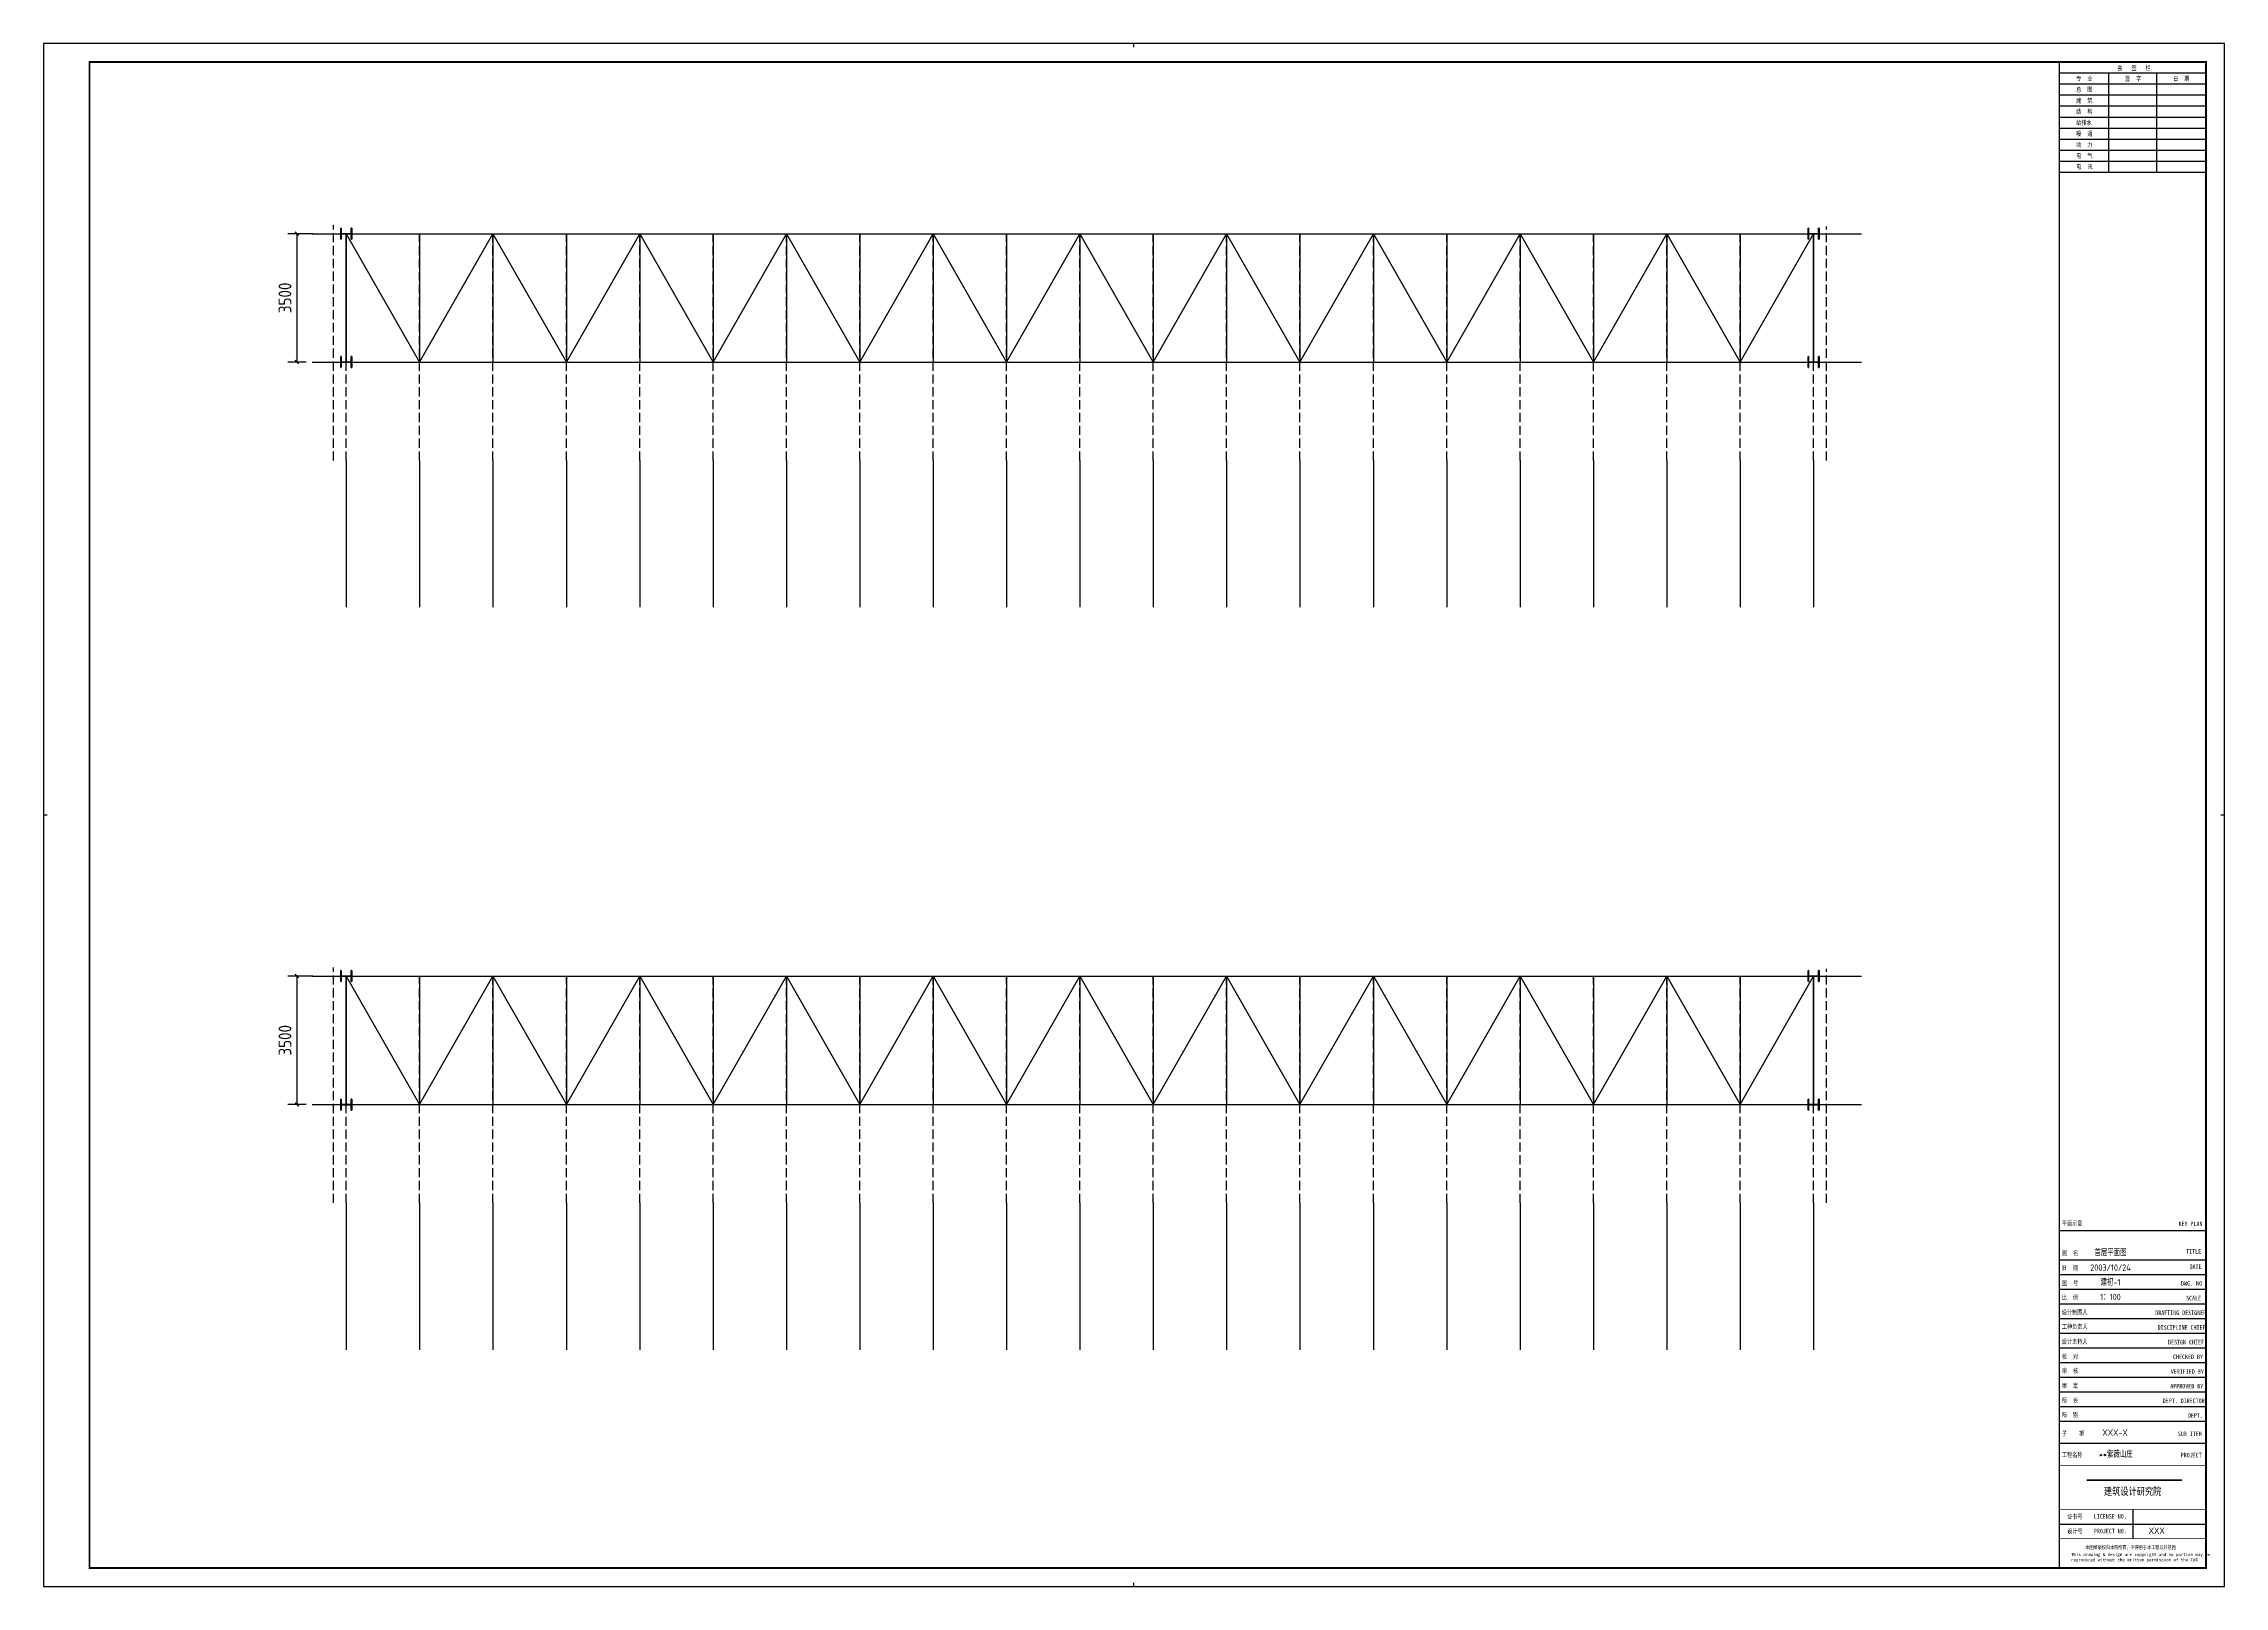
# Model space of a CAD drawing. Extents: x 1689 to 157754, y 6281 to 73826.
# Drawn here: x 1689 to 61139, y 6488 to 48538 of the extents above; entities that cross this region are included whole.
import ezdxf
from ezdxf.enums import TextEntityAlignment as Align

# ---------------------------------------------------------------- set-up
doc = ezdxf.new("R2010")
doc.units = 0
doc.header["$LTSCALE"] = 1000
doc.header["$MEASUREMENT"] = 0
doc.linetypes.add('DASH', pattern=[0.35, 0.25, -0.1])
for name, color, linetype in [('AXIS', 3, 'Continuous'), ('DOTE', 1, 'Continuous'), ('PUB_TITLE', 4, 'Continuous')]:
    doc.layers.add(name, color=color, linetype=linetype)
doc.styles.get("Standard").update_dxf_attribs({"font": 'gbenor.shx', "bigfont": 'gbcbig.shx'})
doc.styles.add('图框', font='')
doc.styles.get('图框').set_extended_font_data('SimSun')
doc.dimstyles.get("Standard").update_dxf_attribs({"dimscale": 100, "dimtxt": 3.5, "dimasz": 1, "dimexe": 2.5, "dimexo": 3, "dimgap": 1.5, "dimtad": 1, "dimdec": 0, "dimzin": 0, "dimdsep": 46, "dimtxsty": 'Standard', "dimblk": 'ARCHTICK', "dimcen": 0.09, "dimadec": 0, "dimazin": 0, "dimtfac": 1, "dimtdec": 0, "dimtix": 1, "dimtmove": 2, "dimatfit": 3, "dimfxl": 1, "dimtolj": 1, "dimtzin": 0, "dimarcsym": 0})

# ---------------------------------------------------------------- blocks, each defined once
blk = doc.blocks.new('$titleblk$00000167')
blk.add_hatch(color=256).paths.add_polyline_path([(-74.9, 58.1), (-74.9, 57.7), (-23.4, 57.7), (-23.4, 58.1)])
for p, q in [((-594.5, 839), (-594.5, 841)), ((-90, 825), (-10, 825)), ((-63, 771), (-63, 825)), ((-37, 825), (-37, 771)), ((-90, 819), (-10, 819)), ((-90, 813), (-10, 813)), ((-90, 807), (-10, 807)), ((-90, 801), (-10, 801)), ((-90, 795), (-10, 795)), ((-90, 789), (-10, 789)), ((-90, 783), (-10, 783)), ((-90, 777), (-10, 777)), ((-90, 771), (-10, 771)), ((-1187, 420.5), (-1189, 420.5)), ((0, 420.5), (-2, 420.5)), ((-90, 194), (-10, 194)), ((-90, 194), (-10, 194)), ((-90, 178), (-10, 178)), ((-90, 170), (-10, 170)), ((-90, 162), (-10, 162)), ((-90, 154), (-10, 154)), ((-90, 146), (-10, 146)), ((-90, 138), (-10, 138)), ((-90, 130), (-10, 130)), ((-90, 122), (-10, 122)), ((-90, 114), (-10, 114)), ((-90, 106), (-10, 106)), ((-90, 98), (-10, 98)), ((-90, 90), (-10, 90)), ((-90, 78), (-10, 78)), ((-50, 42), (-50, 26)), ((-90, 34), (-10, 34)), ((-594.5, 0), (-594.5, 2))]:
    blk.add_line(p, q)
for points in [[(-1189, 0), (0, 0), (0, 841), (-1189, 841)], [(-74.9, 58.1), (-23.4, 58.1), (-23.4, 57.7), (-74.9, 57.7)]]:
    blk.add_lwpolyline(points, close=True)
at = {"const_width": 1}
blk.add_lwpolyline([(-1164, 10), (-10, 10), (-10, 831), (-1164, 831)], close=True, dxfattribs=at)
for points, const_width in [([(-90, 831), (-90, 10)], 0.8), ([(-90, 831), (-90, 767)], 0.8), ([(-10, 767), (-10, 831), (-90, 831)], 0.8), ([(-90, 10), (-10, 10), (-10, 200)], 0.8), ([(-90, 66), (-10, 66)], 0.4), ([(-90, 42), (-10, 42)], 0.4), ([(-90, 26), (-10, 26)], 0.4)]:
    blk.add_lwpolyline(points, dxfattribs=dict(const_width=const_width))
at = {"style": '图框', "width": 0.8}
for s, height, p in [('专  业', 2.5, (-80.8, 820.7)), ('会   签   栏', 2.5, (-58.4, 826.5)), ('签  字', 2.5, (-54.2, 820.7)), ('日  期', 2.5, (-28, 820.7)), ('总  图', 2.5, (-80.8, 814.7)), ('建  筑', 2.5, (-80.8, 808.7)), ('结  构', 2.5, (-80.8, 802.7)), ('给排水', 2.5, (-80.8, 796.7)), ('动  力', 2.5, (-80.8, 784.7)), ('暖  通', 2.5, (-80.8, 790.7)), ('电  气', 2.5, (-80.8, 778.7)), ('电  讯', 2.5, (-80.8, 772.7)), ('平面示意', 2.5, (-88.6, 196.7)), ('KEY PLAN', 2.5, (-25, 196.4)), ('图  名', 2.5, (-88.6, 180.4)), ('TITLE', 2.5, (-20.8, 181.4)), ('图  号', 2.5, (-88.6, 164.1)), ('日  期', 2.5, (-88.6, 172.4)), ('DWG. NO', 2.5, (-23.6, 163.9)), ('DATE', 2.5, (-19, 173.1)), ('比  例', 2.5, (-88.6, 156.3)), ('SCALE', 2.5, (-20.9, 155.9)), ('设计制图人', 2.5, (-88.6, 148.2)), ('工种负责人', 2.5, (-88.6, 140.4)), ('DRAFTING DESIGNER', 2.5, (-37.7, 147.9)), ('设计主持人', 2.5, (-88.6, 132.2)), ('DISCIPLINE CHIEF', 2.5, (-36.4, 139.9)), ('DESIGN CHIEF', 2.5, (-30.7, 131.9)), ('校  对', 2.5, (-88.6, 124.1)), ('审  核', 2.5, (-88.6, 116.3)), ('CHECKED BY', 2.5, (-28, 123.9)), ('审  定', 2.5, (-88.6, 108.2)), ('APPROVED BY', 2.5, (-29.5, 107.9)), ('VERIFIED BY', 2.5, (-29.2, 115.9)), ('所  长', 2.5, (-88.6, 100.2)), ('所  别', 2.5, (-88.6, 92.3)), ('DEPT. DIRECTOR', 2.5, (-33.6, 99.9)), ('子    项', 2.5, (-88.6, 82.1)), ('SUB ITEM', 2.5, (-25.4, 81.9)), ('DEPT.', 2.5, (-19.9, 91.9)), ('工程名称', 2.5, (-88.6, 70.5)), ('PROJECT', 2.5, (-23.8, 70.3)), ('建筑设计研究院', 4, (-65.7, 49.8)), ('证书号', 2.5, (-85.7, 36.8)), ('LICENSE NO.', 2.5, (-71.2, 36.9)), ('设计号', 2.5, (-85.7, 28.9)), ('PROJECT NO.', 2.5, (-71.2, 28.9)), ('本图纸版权归本院所有，不得用于本工程以外范围', 2, (-75.8, 20.3))]:
    blk.add_text(s, height=height, dxfattribs=at).set_placement(p)
at = {"insert": (-83.6, 18.2), "char_height": 1.7, "width": 72.25, "attachment_point": 1, "style": '图框'}
blk.add_mtext('This drawing & design are copyright and no portion may be reproduced without the written permission of the CAG', dxfattribs=at)
at = {"flags": 4}
for tag, p in [('(扩展图名)', (-62.1, 184.1)), ('图名', (-62.1, 180.1)), ('图号', (-62.1, 164)), ('日期', (-62.1, 172)), ('比例', (-62.1, 156)), ('子项', (-59.6, 82.1)), ('工程名称', (-59.2, 70.2)), ('设计号', (-36.9, 28.6))]:
    blk.add_attdef(tag, text='', height=3.5, dxfattribs=at).set_placement(p, align=Align.CENTER)
for tag, p in [('设计人', (-64.8, 148.1)), ('负责人', (-64.7, 140.3)), ('主持人', (-64.7, 132.3)), ('校对人', (-64.3, 124.4)), ('审核人', (-64, 116.2)), ('审定人', (-64.2, 108)), ('所长', (-64.2, 99.8))]:
    blk.add_attdef(tag, p, '', height=3.5)
blk = doc.blocks.new('_ArchTick')
at = {"color": 0, "linetype": 'ByBlock', "const_width": 0.4}
blk.add_lwpolyline([(-0.5, -0.5), (0.5, 0.5)], dxfattribs=at)
blk = doc.blocks.new('*D4')
at = {"color": 0, "lineweight": -2}
for p, q in [((9029, 23122), (8343, 23122)), ((8593, 23122), (8593, 19622)), ((8845, 19622), (8343, 19622))]:
    blk.add_line(p, q, dxfattribs=at)
at = {"layer": 'Defpoints', "color": 0}
for p in [(9329, 23122), (8593, 19622), (9145, 19622)]:
    blk.add_point(p, dxfattribs=at)
at = {"color": 0, "lineweight": -2, "xscale": 100, "yscale": 100, "zscale": 100}
for p, rotation in [((8593, 23122), 90), ((8593, 19622), 270)]:
    blk.add_blockref('_ArchTick', p, dxfattribs=dict(at, rotation=rotation))
at = {"color": 0, "insert": (8268, 21372), "char_height": 350, "attachment_point": 5, "rotation": 90}
blk.add_mtext('\\A1;3500', dxfattribs=at)
blk = doc.blocks.new('*D5')
at = {"color": 0, "lineweight": -2}
for p, q in [((9029, 43357), (8343, 43357)), ((8593, 43357), (8593, 39857)), ((8845, 39857), (8343, 39857))]:
    blk.add_line(p, q, dxfattribs=at)
at = {"layer": 'Defpoints', "color": 0}
for p in [(9329, 43357), (8593, 39857), (9145, 39857)]:
    blk.add_point(p, dxfattribs=at)
at = {"color": 0, "lineweight": -2, "xscale": 100, "yscale": 100, "zscale": 100}
for p, rotation in [((8593, 43357), 90), ((8593, 39857), 270)]:
    blk.add_blockref('_ArchTick', p, dxfattribs=dict(at, rotation=rotation))
at = {"color": 0, "insert": (8268, 41607), "char_height": 350, "attachment_point": 5, "rotation": 90}
blk.add_mtext('\\A1;3500', dxfattribs=at)

msp = doc.modelspace()

# ---------------------------------------------------------------- linework, layer by layer
at = {"color": 2}
for p, q in [((9788.5, 43356.6), (9788.5, 43506.6)), ((9788.5, 43506.6), (9803.5, 43506.6)), ((9803.5, 43506.6), (9788.5, 43506.6)), ((9788.5, 43506.6), (9788.5, 43356.6)), ((9803.5, 43506.6), (9803.5, 43206.6)), ((9803.5, 43206.6), (9803.5, 43506.6)), ((10088.5, 43506.6), (10073.5, 43506.6)), ((10073.5, 43506.6), (10073.5, 43206.6)), ((10073.5, 43206.6), (10073.5, 43506.6)), ((10073.5, 43506.6), (10088.5, 43506.6)), ((10088.5, 43356.6), (10088.5, 43506.6)), ((10088.5, 43506.6), (10088.5, 43356.6)), ((49788.5, 43356.6), (49788.5, 43506.6)), ((49788.5, 43506.6), (49803.5, 43506.6)), ((49803.5, 43506.6), (49788.5, 43506.6)), ((49788.5, 43506.6), (49788.5, 43356.6)), ((49803.5, 43506.6), (49803.5, 43206.6)), ((49803.5, 43206.6), (49803.5, 43506.6)), ((50088.5, 43506.6), (50073.5, 43506.6)), ((50073.5, 43506.6), (50073.5, 43206.6)), ((50073.5, 43206.6), (50073.5, 43506.6)), ((50073.5, 43506.6), (50088.5, 43506.6)), ((50088.5, 43356.6), (50088.5, 43506.6)), ((50088.5, 43506.6), (50088.5, 43356.6)), ((9788.5, 43206.6), (9788.5, 43356.6)), ((9788.5, 43356.6), (9788.5, 43206.6)), ((9803.5, 43206.6), (9788.5, 43206.6)), ((9788.5, 43206.6), (9803.5, 43206.6)), ((9803.5, 43361.6), (10073.5, 43361.6)), ((9803.5, 43351.6), (10073.5, 43351.6)), ((10073.5, 43206.6), (10088.5, 43206.6)), ((10088.5, 43206.6), (10073.5, 43206.6)), ((10088.5, 43206.6), (10088.5, 43356.6)), ((10088.5, 43356.6), (10088.5, 43206.6)), ((49788.5, 43206.6), (49788.5, 43356.6)), ((49788.5, 43356.6), (49788.5, 43206.6)), ((49803.5, 43206.6), (49788.5, 43206.6)), ((49788.5, 43206.6), (49803.5, 43206.6)), ((49803.5, 43361.6), (50073.5, 43361.6)), ((49803.5, 43351.6), (50073.5, 43351.6)), ((50073.5, 43206.6), (50088.5, 43206.6)), ((50088.5, 43206.6), (50073.5, 43206.6)), ((50088.5, 43206.6), (50088.5, 43356.6)), ((50088.5, 43356.6), (50088.5, 43206.6)), ((9788.5, 39856.6), (9788.5, 40006.6)), ((9788.5, 40006.6), (9803.5, 40006.6)), ((9803.5, 40006.6), (9788.5, 40006.6)), ((9788.5, 40006.6), (9788.5, 39856.6)), ((9788.5, 39706.6), (9788.5, 39856.6)), ((9788.5, 39856.6), (9788.5, 39706.6)), ((9803.5, 40006.6), (9803.5, 39706.6)), ((9803.5, 39706.6), (9803.5, 40006.6)), ((9803.5, 39861.6), (10073.5, 39861.6)), ((9803.5, 39851.6), (10073.5, 39851.6)), ((10088.5, 40006.6), (10073.5, 40006.6)), ((10073.5, 40006.6), (10073.5, 39706.6)), ((10073.5, 39706.6), (10073.5, 40006.6)), ((10073.5, 40006.6), (10088.5, 40006.6)), ((10088.5, 39856.6), (10088.5, 40006.6)), ((10088.5, 40006.6), (10088.5, 39856.6)), ((10088.5, 39706.6), (10088.5, 39856.6)), ((10088.5, 39856.6), (10088.5, 39706.6)), ((49788.5, 39856.6), (49788.5, 40006.6)), ((49788.5, 40006.6), (49803.5, 40006.6)), ((49803.5, 40006.6), (49788.5, 40006.6)), ((49788.5, 40006.6), (49788.5, 39856.6)), ((49788.5, 39706.6), (49788.5, 39856.6)), ((49788.5, 39856.6), (49788.5, 39706.6)), ((49803.5, 40006.6), (49803.5, 39706.6)), ((49803.5, 39706.6), (49803.5, 40006.6)), ((49803.5, 39861.6), (50073.5, 39861.6)), ((49803.5, 39851.6), (50073.5, 39851.6)), ((50088.5, 40006.6), (50073.5, 40006.6)), ((50073.5, 40006.6), (50073.5, 39706.6)), ((50073.5, 39706.6), (50073.5, 40006.6)), ((50073.5, 40006.6), (50088.5, 40006.6)), ((50088.5, 39856.6), (50088.5, 40006.6)), ((50088.5, 40006.6), (50088.5, 39856.6)), ((50088.5, 39706.6), (50088.5, 39856.6)), ((50088.5, 39856.6), (50088.5, 39706.6)), ((9803.5, 39706.6), (9788.5, 39706.6)), ((9788.5, 39706.6), (9803.5, 39706.6)), ((10073.5, 39706.6), (10088.5, 39706.6)), ((10088.5, 39706.6), (10073.5, 39706.6)), ((49803.5, 39706.6), (49788.5, 39706.6)), ((49788.5, 39706.6), (49803.5, 39706.6)), ((50073.5, 39706.6), (50088.5, 39706.6)), ((50088.5, 39706.6), (50073.5, 39706.6)), ((9788.5, 23121.8), (9788.5, 23271.8)), ((9788.5, 23271.8), (9803.5, 23271.8)), ((9803.5, 23271.8), (9788.5, 23271.8)), ((9788.5, 23271.8), (9788.5, 23121.8)), ((9803.5, 23271.8), (9803.5, 22971.8)), ((9803.5, 22971.8), (9803.5, 23271.8)), ((10088.5, 23271.8), (10073.5, 23271.8)), ((10073.5, 23271.8), (10073.5, 22971.8)), ((10073.5, 22971.8), (10073.5, 23271.8)), ((10073.5, 23271.8), (10088.5, 23271.8)), ((10088.5, 23121.8), (10088.5, 23271.8)), ((10088.5, 23271.8), (10088.5, 23121.8)), ((49788.5, 23121.8), (49788.5, 23271.8)), ((49788.5, 23271.8), (49803.5, 23271.8)), ((49803.5, 23271.8), (49788.5, 23271.8)), ((49788.5, 23271.8), (49788.5, 23121.8)), ((49803.5, 23271.8), (49803.5, 22971.8)), ((49803.5, 22971.8), (49803.5, 23271.8)), ((50088.5, 23271.8), (50073.5, 23271.8)), ((50073.5, 23271.8), (50073.5, 22971.8)), ((50073.5, 22971.8), (50073.5, 23271.8)), ((50073.5, 23271.8), (50088.5, 23271.8)), ((50088.5, 23121.8), (50088.5, 23271.8)), ((50088.5, 23271.8), (50088.5, 23121.8)), ((9788.5, 22971.8), (9788.5, 23121.8)), ((9788.5, 23121.8), (9788.5, 22971.8)), ((9803.5, 22971.8), (9788.5, 22971.8)), ((9788.5, 22971.8), (9803.5, 22971.8)), ((9803.5, 23126.8), (10073.5, 23126.8)), ((9803.5, 23116.8), (10073.5, 23116.8)), ((10073.5, 22971.8), (10088.5, 22971.8)), ((10088.5, 22971.8), (10073.5, 22971.8)), ((10088.5, 22971.8), (10088.5, 23121.8)), ((10088.5, 23121.8), (10088.5, 22971.8)), ((49788.5, 22971.8), (49788.5, 23121.8)), ((49788.5, 23121.8), (49788.5, 22971.8)), ((49803.5, 22971.8), (49788.5, 22971.8)), ((49788.5, 22971.8), (49803.5, 22971.8)), ((49803.5, 23126.8), (50073.5, 23126.8)), ((49803.5, 23116.8), (50073.5, 23116.8)), ((50073.5, 22971.8), (50088.5, 22971.8)), ((50088.5, 22971.8), (50073.5, 22971.8)), ((50088.5, 22971.8), (50088.5, 23121.8)), ((50088.5, 23121.8), (50088.5, 22971.8)), ((9788.5, 19621.8), (9788.5, 19771.8)), ((9788.5, 19771.8), (9803.5, 19771.8)), ((9803.5, 19771.8), (9788.5, 19771.8)), ((9788.5, 19771.8), (9788.5, 19621.8)), ((9788.5, 19471.8), (9788.5, 19621.8)), ((9788.5, 19621.8), (9788.5, 19471.8)), ((9803.5, 19771.8), (9803.5, 19471.8)), ((9803.5, 19471.8), (9803.5, 19771.8)), ((9803.5, 19626.8), (10073.5, 19626.8)), ((10088.5, 19771.8), (10073.5, 19771.8)), ((10073.5, 19771.8), (10073.5, 19471.8)), ((10073.5, 19471.8), (10073.5, 19771.8)), ((10073.5, 19771.8), (10088.5, 19771.8)), ((10088.5, 19621.8), (10088.5, 19771.8)), ((10088.5, 19771.8), (10088.5, 19621.8)), ((10088.5, 19471.8), (10088.5, 19621.8)), ((10088.5, 19621.8), (10088.5, 19471.8)), ((49788.5, 19621.8), (49788.5, 19771.8)), ((49788.5, 19771.8), (49803.5, 19771.8)), ((49803.5, 19771.8), (49788.5, 19771.8)), ((49788.5, 19771.8), (49788.5, 19621.8)), ((49788.5, 19471.8), (49788.5, 19621.8)), ((49788.5, 19621.8), (49788.5, 19471.8)), ((49803.5, 19771.8), (49803.5, 19471.8)), ((49803.5, 19471.8), (49803.5, 19771.8)), ((49803.5, 19626.8), (50073.5, 19626.8)), ((50088.5, 19771.8), (50073.5, 19771.8)), ((50073.5, 19771.8), (50073.5, 19471.8)), ((50073.5, 19471.8), (50073.5, 19771.8)), ((50073.5, 19771.8), (50088.5, 19771.8)), ((50088.5, 19621.8), (50088.5, 19771.8)), ((50088.5, 19771.8), (50088.5, 19621.8)), ((50088.5, 19471.8), (50088.5, 19621.8)), ((50088.5, 19621.8), (50088.5, 19471.8)), ((9803.5, 19471.8), (9788.5, 19471.8)), ((9788.5, 19471.8), (9803.5, 19471.8)), ((9803.5, 19616.8), (10073.5, 19616.8)), ((10073.5, 19471.8), (10088.5, 19471.8)), ((10088.5, 19471.8), (10073.5, 19471.8)), ((49803.5, 19471.8), (49788.5, 19471.8)), ((49788.5, 19471.8), (49803.5, 19471.8)), ((49803.5, 19616.8), (50073.5, 19616.8)), ((50073.5, 19471.8), (50088.5, 19471.8)), ((50088.5, 19471.8), (50073.5, 19471.8))]:
    msp.add_line(p, q, dxfattribs=at)
for p, q in [((9007.9, 43356.6), (51249.9, 43356.6)), ((9938.5, 39856.6), (9938.5, 43356.6)), ((9938.5, 43356.6), (11938.5, 39856.6)), ((9938.5, 43356.6), (9938.5, 39856.6)), ((11938.5, 39856.6), (13938.5, 43356.6)), ((11938.5, 43356.6), (11938.5, 39856.6)), ((11938.5, 43356.6), (11938.5, 39856.6)), ((13938.5, 43356.6), (15938.5, 39856.6)), ((13938.5, 43356.6), (13938.5, 39856.6)), ((13938.5, 43356.6), (13938.5, 39856.6)), ((15938.5, 39856.6), (17938.5, 43356.6)), ((15938.5, 43356.6), (15938.5, 39856.6)), ((15938.5, 43356.6), (15938.5, 39856.6)), ((17938.5, 43356.6), (19938.5, 39856.6)), ((17938.5, 43356.6), (17938.5, 39856.6)), ((17938.5, 43356.6), (17938.5, 39856.6)), ((19938.5, 39856.6), (21938.5, 43356.6)), ((19938.5, 43356.6), (19938.5, 39856.6)), ((19938.5, 43356.6), (19938.5, 39856.6)), ((21938.5, 43356.6), (23938.5, 39856.6)), ((21938.5, 43356.6), (21938.5, 39856.6)), ((21938.5, 43356.6), (21938.5, 39856.6)), ((23938.5, 39856.6), (25938.5, 43356.6)), ((23938.5, 43356.6), (23938.5, 39856.6)), ((23938.5, 43356.6), (23938.5, 39856.6)), ((25938.5, 43356.6), (27938.5, 39856.6)), ((25938.5, 43356.6), (25938.5, 39856.6)), ((25938.5, 43356.6), (25938.5, 39856.6)), ((27938.5, 39856.6), (29938.5, 43356.6)), ((27938.5, 43356.6), (27938.5, 39856.6)), ((27938.5, 43356.6), (27938.5, 39856.6)), ((29938.5, 43356.6), (31938.5, 39856.6)), ((29938.5, 43356.6), (29938.5, 39856.6)), ((29938.5, 43356.6), (29938.5, 39856.6)), ((31938.5, 39856.6), (33938.5, 43356.6)), ((31938.5, 43356.6), (31938.5, 39856.6)), ((31938.5, 43356.6), (31938.5, 39856.6)), ((33938.5, 43356.6), (35938.5, 39856.6)), ((33938.5, 43356.6), (33938.5, 39856.6)), ((33938.5, 43356.6), (33938.5, 39856.6)), ((35938.5, 39856.6), (37938.5, 43356.6)), ((35938.5, 43356.6), (35938.5, 39856.6)), ((35938.5, 43356.6), (35938.5, 39856.6)), ((37938.5, 43356.6), (39938.5, 39856.6)), ((37938.5, 43356.6), (37938.5, 39856.6)), ((37938.5, 43356.6), (37938.5, 39856.6)), ((39938.5, 39856.6), (41938.5, 43356.6)), ((39938.5, 43356.6), (39938.5, 39856.6)), ((39938.5, 43356.6), (39938.5, 39856.6)), ((41938.5, 43356.6), (43938.5, 39856.6)), ((41938.5, 43356.6), (41938.5, 39856.6)), ((41938.5, 43356.6), (41938.5, 39856.6)), ((43938.5, 39856.6), (45938.5, 43356.6)), ((43938.5, 43356.6), (43938.5, 39856.6)), ((43938.5, 43356.6), (43938.5, 39856.6)), ((45938.5, 43356.6), (47938.5, 39856.6)), ((45938.5, 43356.6), (45938.5, 39856.6)), ((47938.5, 39856.6), (49938.5, 43356.6)), ((47938.5, 43356.6), (47938.5, 39856.6)), ((47938.5, 43356.6), (47938.5, 39856.6)), ((49938.5, 39856.6), (49938.5, 43356.6)), ((49938.5, 43356.6), (49938.5, 39856.6)), ((9007.9, 39856.6), (51249.9, 39856.6)), ((9007.9, 23121.8), (51249.9, 23121.8)), ((9938.5, 19621.8), (9938.5, 23121.8)), ((9938.5, 23121.8), (11938.5, 19621.8)), ((9938.5, 23121.8), (9938.5, 19621.8)), ((11938.5, 19621.8), (13938.5, 23121.8)), ((11938.5, 23121.8), (11938.5, 19621.8)), ((11938.5, 23121.8), (11938.5, 19621.8)), ((13938.5, 23121.8), (15938.5, 19621.8)), ((13938.5, 23121.8), (13938.5, 19621.8)), ((13938.5, 23121.8), (13938.5, 19621.8)), ((15938.5, 19621.8), (17938.5, 23121.8)), ((15938.5, 23121.8), (15938.5, 19621.8)), ((15938.5, 23121.8), (15938.5, 19621.8)), ((17938.5, 23121.8), (19938.5, 19621.8)), ((17938.5, 23121.8), (17938.5, 19621.8)), ((17938.5, 23121.8), (17938.5, 19621.8)), ((19938.5, 19621.8), (21938.5, 23121.8)), ((19938.5, 23121.8), (19938.5, 19621.8)), ((19938.5, 23121.8), (19938.5, 19621.8)), ((21938.5, 23121.8), (23938.5, 19621.8)), ((21938.5, 23121.8), (21938.5, 19621.8)), ((21938.5, 23121.8), (21938.5, 19621.8)), ((23938.5, 19621.8), (25938.5, 23121.8)), ((23938.5, 23121.8), (23938.5, 19621.8)), ((23938.5, 23121.8), (23938.5, 19621.8)), ((25938.5, 23121.8), (27938.5, 19621.8)), ((25938.5, 23121.8), (25938.5, 19621.8)), ((25938.5, 23121.8), (25938.5, 19621.8)), ((27938.5, 19621.8), (29938.5, 23121.8)), ((27938.5, 23121.8), (27938.5, 19621.8)), ((27938.5, 23121.8), (27938.5, 19621.8)), ((29938.5, 23121.8), (31938.5, 19621.8)), ((29938.5, 23121.8), (29938.5, 19621.8)), ((29938.5, 23121.8), (29938.5, 19621.8)), ((31938.5, 19621.8), (33938.5, 23121.8)), ((31938.5, 23121.8), (31938.5, 19621.8)), ((31938.5, 23121.8), (31938.5, 19621.8)), ((33938.5, 23121.8), (35938.5, 19621.8)), ((33938.5, 23121.8), (33938.5, 19621.8)), ((33938.5, 23121.8), (33938.5, 19621.8)), ((35938.5, 19621.8), (37938.5, 23121.8)), ((35938.5, 23121.8), (35938.5, 19621.8)), ((35938.5, 23121.8), (35938.5, 19621.8)), ((37938.5, 23121.8), (39938.5, 19621.8)), ((37938.5, 23121.8), (37938.5, 19621.8)), ((37938.5, 23121.8), (37938.5, 19621.8)), ((39938.5, 19621.8), (41938.5, 23121.8)), ((39938.5, 23121.8), (39938.5, 19621.8)), ((39938.5, 23121.8), (39938.5, 19621.8)), ((41938.5, 23121.8), (43938.5, 19621.8)), ((41938.5, 23121.8), (41938.5, 19621.8)), ((41938.5, 23121.8), (41938.5, 19621.8)), ((43938.5, 19621.8), (45938.5, 23121.8)), ((43938.5, 23121.8), (43938.5, 19621.8)), ((43938.5, 23121.8), (43938.5, 19621.8)), ((45938.5, 23121.8), (47938.5, 19621.8)), ((45938.5, 23121.8), (45938.5, 19621.8)), ((45938.5, 23121.8), (45938.5, 19621.8)), ((47938.5, 19621.8), (49938.5, 23121.8)), ((47938.5, 23121.8), (47938.5, 19621.8)), ((47938.5, 23121.8), (47938.5, 19621.8)), ((49938.5, 19621.8), (49938.5, 23121.8)), ((49938.5, 23121.8), (49938.5, 19621.8)), ((9007.9, 19621.8), (51249.9, 19621.8))]:
    msp.add_line(p, q)
at = {"color": 1}
for p, q in [((9788.5, 43356.6), (10088.5, 43356.6)), ((49788.5, 43356.6), (50088.5, 43356.6)), ((9788.5, 39856.6), (10088.5, 39856.6)), ((49788.5, 39856.6), (50088.5, 39856.6)), ((9788.5, 23121.8), (10088.5, 23121.8)), ((49788.5, 23121.8), (50088.5, 23121.8)), ((9788.5, 19621.8), (10088.5, 19621.8)), ((49788.5, 19621.8), (50088.5, 19621.8))]:
    msp.add_line(p, q, dxfattribs=at)
at = {"layer": 'AXIS'}
for p, q in [((9938.5, 37173.4), (9938.5, 33173.4)), ((11938.5, 37173.4), (11938.5, 33173.4)), ((13938.5, 37173.4), (13938.5, 33173.4)), ((15938.5, 37173.4), (15938.5, 33173.4)), ((17938.5, 37173.4), (17938.5, 33173.4)), ((19938.5, 37173.4), (19938.5, 33173.4)), ((21938.5, 37173.4), (21938.5, 33173.4)), ((23938.5, 37173.4), (23938.5, 33173.4)), ((25938.5, 37173.4), (25938.5, 33173.4)), ((27938.5, 37173.4), (27938.5, 33173.4)), ((29938.5, 37173.4), (29938.5, 33173.4)), ((31938.5, 37173.4), (31938.5, 33173.4)), ((33938.5, 37173.4), (33938.5, 33173.4)), ((35938.5, 37173.4), (35938.5, 33173.4)), ((37938.5, 37173.4), (37938.5, 33173.4)), ((39938.5, 37173.4), (39938.5, 33173.4)), ((41938.5, 37173.4), (41938.5, 33173.4)), ((43938.5, 37173.4), (43938.5, 33173.4)), ((45938.5, 37173.4), (45938.5, 33173.4)), ((47938.5, 37173.4), (47938.5, 33173.4)), ((49938.5, 37173.4), (49938.5, 33173.4)), ((9938.5, 16938.7), (9938.5, 12938.7)), ((11938.5, 16938.7), (11938.5, 12938.7)), ((13938.5, 16938.7), (13938.5, 12938.7)), ((15938.5, 16938.7), (15938.5, 12938.7)), ((17938.5, 16938.7), (17938.5, 12938.7)), ((19938.5, 16938.7), (19938.5, 12938.7)), ((21938.5, 16938.7), (21938.5, 12938.7)), ((23938.5, 16938.7), (23938.5, 12938.7)), ((25938.5, 16938.7), (25938.5, 12938.7)), ((27938.5, 16938.7), (27938.5, 12938.7)), ((29938.5, 16938.7), (29938.5, 12938.7)), ((31938.5, 16938.7), (31938.5, 12938.7)), ((33938.5, 16938.7), (33938.5, 12938.7)), ((35938.5, 16938.7), (35938.5, 12938.7)), ((37938.5, 16938.7), (37938.5, 12938.7)), ((39938.5, 16938.7), (39938.5, 12938.7)), ((41938.5, 16938.7), (41938.5, 12938.7)), ((43938.5, 16938.7), (43938.5, 12938.7)), ((45938.5, 16938.7), (45938.5, 12938.7)), ((47938.5, 16938.7), (47938.5, 12938.7)), ((49938.5, 16938.7), (49938.5, 12938.7))]:
    msp.add_line(p, q, dxfattribs=at)
at = {"layer": 'DOTE', "linetype": 'DASH'}
for p, q in [((9588.5, 37173.4), (9588.5, 43593.1)), ((50288.5, 37173.4), (50288.5, 43554.3)), ((9938.5, 37173.4), (9938.5, 43361.6)), ((11938.5, 37173.4), (11938.5, 43356.6)), ((13938.5, 37173.4), (13938.5, 43356.6)), ((15938.5, 37173.4), (15938.5, 43356.6)), ((17938.5, 37173.4), (17938.5, 43356.6)), ((19938.5, 37173.4), (19938.5, 43356.6)), ((21938.5, 37173.4), (21938.5, 43356.6)), ((23938.5, 37173.4), (23938.5, 43356.6)), ((25938.5, 37173.4), (25938.5, 43356.6)), ((27938.5, 37173.4), (27938.5, 43356.6)), ((29938.5, 37173.4), (29938.5, 43356.6)), ((31938.5, 37173.4), (31938.5, 43356.6)), ((33938.5, 37173.4), (33938.5, 43356.6)), ((35938.5, 37173.4), (35938.5, 43356.6)), ((37938.5, 37173.4), (37938.5, 43356.6)), ((39938.5, 37173.4), (39938.5, 43356.6)), ((41938.5, 37173.4), (41938.5, 43356.6)), ((43938.5, 37173.4), (43938.5, 43356.6)), ((45938.5, 37173.4), (45938.5, 43356.6)), ((47938.5, 37173.4), (47938.5, 43356.6)), ((49938.5, 37173.4), (49938.5, 43361.6)), ((9588.5, 16938.7), (9588.5, 23358.4)), ((50288.5, 16938.7), (50288.5, 23319.6)), ((9938.5, 16938.7), (9938.5, 23126.8)), ((11938.5, 16938.7), (11938.5, 23121.8)), ((13938.5, 16938.7), (13938.5, 23121.8)), ((15938.5, 16938.7), (15938.5, 23121.8)), ((17938.5, 16938.7), (17938.5, 23121.8)), ((19938.5, 16938.7), (19938.5, 23121.8)), ((21938.5, 16938.7), (21938.5, 23121.8)), ((23938.5, 16938.7), (23938.5, 23121.8)), ((25938.5, 16938.7), (25938.5, 23121.8)), ((27938.5, 16938.7), (27938.5, 23121.8)), ((29938.5, 16938.7), (29938.5, 23121.8)), ((31938.5, 16938.7), (31938.5, 23121.8)), ((33938.5, 16938.7), (33938.5, 23121.8)), ((35938.5, 16938.7), (35938.5, 23121.8)), ((37938.5, 16938.7), (37938.5, 23121.8)), ((39938.5, 16938.7), (39938.5, 23121.8)), ((41938.5, 16938.7), (41938.5, 23121.8)), ((43938.5, 16938.7), (43938.5, 23121.8)), ((45938.5, 16938.7), (45938.5, 23121.8)), ((47938.5, 16938.7), (47938.5, 23121.8)), ((49938.5, 16938.7), (49938.5, 23126.8))]:
    msp.add_line(p, q, dxfattribs=at)

# ---------------------------------------------------------------- block references
at = {"layer": 'PUB_TITLE', "xscale": 50, "yscale": 50, "zscale": 50}
msp.add_blockref('$titleblk$00000167', (61138.5, 6487.7), dxfattribs=at).add_auto_attribs({'比例': '1：100', '图号': '建初-1', '日期': '2003/10/24', '图名': '首层平面图', '子项': 'XXX-X', '工程名称': '**紫薇山庄', '设计号': 'XXX'})

# ---------------------------------------------------------------- dimensions: what is measured, and where the dimension line sits
for base, p1, p2, picture, middle in [((8593.2, 39856.6), (9328.8, 43356.6), (9144.9, 39856.6), '*D5', (8268.2, 41606.6)), ((8593.2, 19621.8), (9328.8, 23121.8), (9144.9, 19621.8), '*D4', (8268.2, 21371.8))]:
    dim = msp.add_linear_dim(base=base, p1=p1, p2=p2, angle=90, dimstyle='Standard')
    dim.commit()
    dim.dimension.update_dxf_attribs({"geometry": picture, "text_midpoint": middle})

doc.saveas('drawing.dxf')
